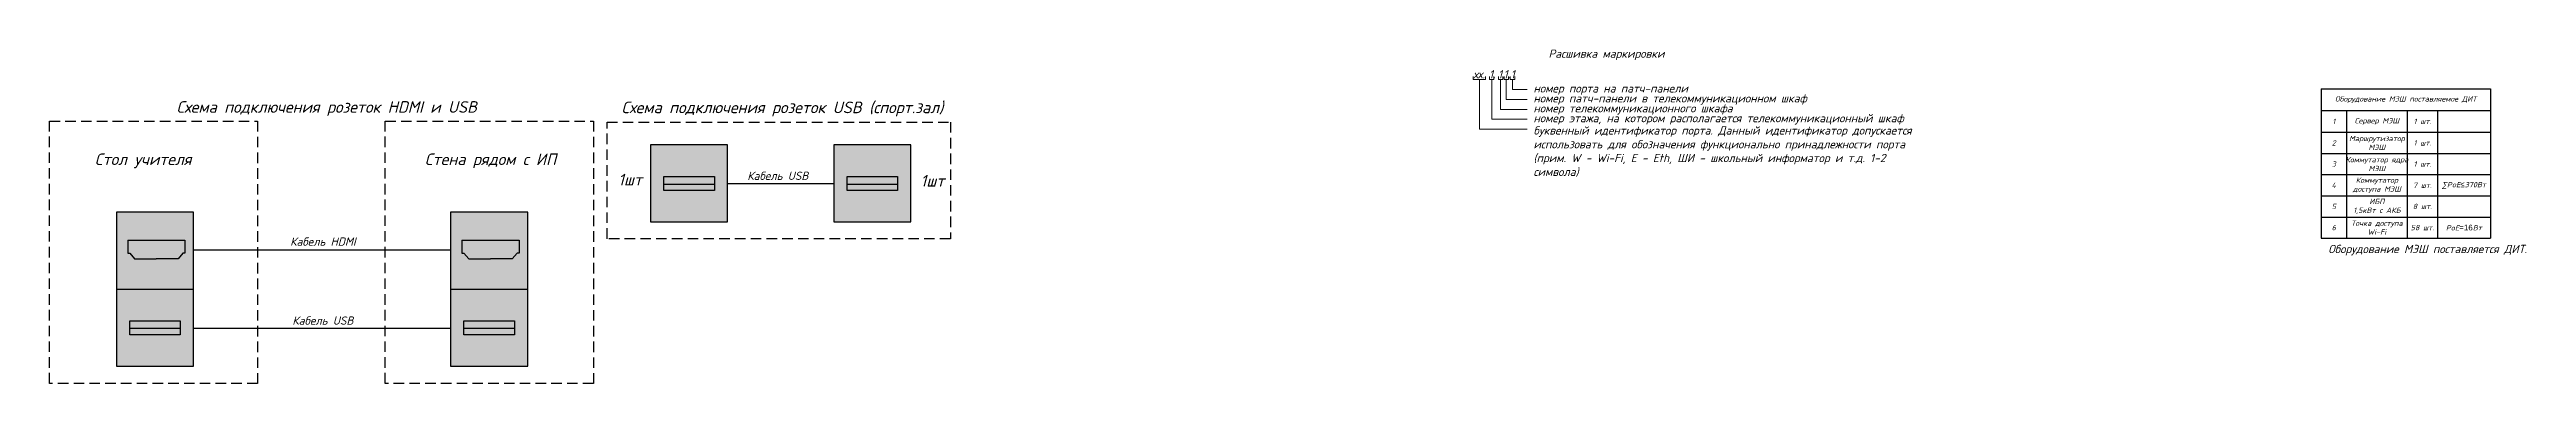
# Model space of a CAD drawing. Extents: x -260425 to 1294666, y -169889 to -2349.
# Drawn here: x 35077 to 109905, y -115703 to -105610 of the extents above; entities that cross this region are included whole.
import ezdxf

# ---------------------------------------------------------------- set-up
doc = ezdxf.new("R2010")
doc.units = 0
doc.header["$LTSCALE"] = 100
doc.linetypes.add('HIDDEN2', pattern=[4.7625, 3.175, -1.5875])
for name, color, linetype, lineweight in [('АП_АСУ_ОсновнаяТолстая', 7, 'Continuous', 30), ('СС_СКС_Кабель', 6, 'Continuous', 30), ('СС_СКС_Оборудование', 6, 'Continuous', 30), ('СС_Схема', 7, 'Continuous', 30)]:
    doc.layers.add(name, color=color, linetype=linetype, lineweight=lineweight)
doc.styles.add('1ISOCPEUR', font='isocpeui.ttf', dxfattribs={"height": 250})

msp = doc.modelspace()

# ---------------------------------------------------------------- texts
at = {"layer": 'АП_АСУ_ОсновнаяТолстая', "char_height": 250, "attachment_point": 1, "style": '1ISOCPEUR'}
for s, insert in [('1.', (78564.3, -106232.9)), ('1.', (78835.4, -106232.9)), ('1.', (79003.9, -106232.9)), ('1', (79219.1, -106232.9)), ('хх.', (78088.5, -106232.9))]:
    msp.add_mtext_dynamic_manual_height_columns(s, width=250, gutter_width=125000, heights=[0], dxfattribs=dict(at, insert=insert))
at = {"layer": 'СС_Схема', "ltscale": 100, "style": '1ISOCPEUR'}
for s, width, insert, char_height, attachment_point in [('\\pxql;Расшивка маркировки', 3688.185, (82204.6, -105769.1), 250, 5), ('\\pxql,t22,36;номер патч-панели в телекоммуникационном шкаф', 8866.246, (79906.5, -107118.5), 250, 4), ('\\pxql,t22,36;номер порта на патч-панели', 8768.638, (79907.4, -106818.5), 250, 4), ('\\pxt34;Схема подключения розеток HDMI и USB ', 12012.744, (43452.5, -107393.3), 350, 5), ('\\pxt34;Схема подключения розеток USB (спорт.зал)', 12012.744, (57217.8, -107407.2), 350, 5), ('\\pxql,t22,36;номер телекоммуникационного шкафа', 11922.327, (79906.1, -107418.5), 250, 4), ('\\pxql,t22,36;номер этажа, на котором располагается телекоммуникационный шкаф', 11922.327, (79906.9, -107718.5), 250, 4), ('буквенный идентификатор порта. Данный идентификатор допускается использовать для обозначения функционально принадлежности порта (прим. W - Wi-Fi, E - Eth, ШИ - школьный информатор и т.д. 1-2 символа)', 11922.327, (79906.9, -108693.3), 250, 4), ('\\pxt34;Стол учителя', 4375.288, (37905.2, -108973.7), 350, 5), ('\\pxt34;Стена рядом с ИП', 4311.09, (48400.8, -108973.7), 350, 5), ('\\pxt34;1шт', 4375.288, (52616.6, -109541.3), 350, 5), ('\\pxt34;Кабель USB', 4311.09, (57080, -109426.8), 250, 5), ('\\pxt34;1шт', 4375.288, (61750.8, -109577.4), 350, 5), ('\\pxt34;Кабель HDMI', 4311.09, (43336, -111415.2), 250, 5), ('\\pxql;Оборудование МЭШ поставляется ДИТ.', 10881.414, (103917.6, -111513.7), 250, 1), ('\\pxt34;Кабель USB', 4311.09, (43336, -113802.2), 250, 5)]:
    msp.add_mtext_dynamic_manual_height_columns(s, width=width, gutter_width=12.5, heights=[0], dxfattribs=dict(at, insert=insert, char_height=char_height, attachment_point=attachment_point))

# ---------------------------------------------------------------- blocks, each defined once
blk = doc.blocks.new('Розетки HDMI и USB')
at = {"true_color": 0xffffff, "transparency": 33554687}
h = blk.add_hatch(color=7, dxfattribs=at)
h.dxf.hatch_style = 1
h.paths.add_polyline_path([(237.4, 474.8), (0, 474.8), (0, 237.4), (237.4, 237.4)])
h.paths.add_polyline_path([(210.7, 388), (210.7, 348), (204.7, 348), (189.7, 331), (122.7, 331), (55.7, 331), (40.7, 348), (34.7, 348), (34.7, 388)], flags=16)
h = blk.add_hatch(color=7, dxfattribs=at)
h.dxf.hatch_style = 1
h.paths.add_polyline_path([(210.7, 388), (34.7, 388), (34.7, 348), (40.7, 348), (55.7, 331), (122.7, 331), (189.7, 331), (204.7, 348), (210.7, 348)])
h = blk.add_hatch(color=7, dxfattribs=at)
h.dxf.hatch_style = 1
h.paths.add_polyline_path([(237.4, 237.4), (0, 237.4), (0, 0), (237.4, 0)])
h.paths.add_polyline_path([(196.7, 140), (196.7, 97), (40.7, 97), (40.7, 140)], flags=16)
h.paths.add_polyline_path([(196.7, 140), (40.7, 140), (40.7, 117), (196.7, 117)], flags=0)
h = blk.add_hatch(color=7, dxfattribs=at)
h.dxf.hatch_style = 1
h.paths.add_polyline_path([(196.7, 140), (40.7, 140), (40.7, 117), (196.7, 117)])
at = {"true_color": 0x000000, "transparency": 33554687}
h = blk.add_hatch(color=18, dxfattribs=at)
h.dxf.hatch_style = 1
h.paths.add_polyline_path([(196.7, 117), (40.7, 117), (40.7, 97), (196.7, 97)])
at = {"layer": 'СС_СКС_Кабель', "color": 0}
for p, q in [((0, 474.8), (0, 0)), ((237.4, 474.8), (0, 474.8)), ((237.4, 0), (237.4, 474.8)), ((34.7, 388), (210.7, 388)), ((34.7, 388), (34.7, 348)), ((210.7, 388), (210.7, 348)), ((34.7, 348), (40.7, 348)), ((40.7, 348), (55.7, 331)), ((55.7, 331), (122.7, 331)), ((189.7, 331), (122.7, 331)), ((204.7, 348), (189.7, 331)), ((210.7, 348), (204.7, 348)), ((0, 237.4), (237.4, 237.4)), ((40.7, 140), (196.7, 140)), ((40.7, 97), (40.7, 140)), ((40.7, 117), (196.7, 117)), ((196.7, 97), (40.7, 97)), ((196.7, 140), (196.7, 97)), ((0, 0), (237.4, 0))]:
    blk.add_line(p, q, dxfattribs=at)
blk = doc.blocks.new('*T101')
at = {"layer": 'АП_АСУ_ОсновнаяТолстая', "color": 0, "linetype": 'ByBlock', "lineweight": -2, "transparency": 16777216}
for p, q in [((0, 0), (5112, 0)), ((0, 0), (0, -4517)), ((5112, 0), (5112, -4517)), ((0, -658), (5112, -658)), ((766, -658), (766, -4517)), ((2603, -658), (2603, -4517)), ((3512, -658), (3512, -4517)), ((0, -1317), (5112, -1317)), ((0, -1957), (5112, -1957)), ((0, -2597), (5112, -2597)), ((0, -3237), (5112, -3237)), ((0, -3877), (5112, -3877)), ((0, -4517), (5112, -4517))]:
    blk.add_line(p, q, dxfattribs=at)
at = {"layer": 'АП_АСУ_ОсновнаяТолстая', "color": 0, "transparency": 16777216, "char_height": 160, "attachment_point": 5, "style": '1ISOCPEUR'}
for s, insert, width in [('Оборудование МЭШ поставляемое ДИТ', (2556, -329), 5110), ('1', (383, -988), 763.86), ('Маршрутизатор МЭШ', (1685, -1637), 1834.48), ('Сервер МЭШ', (1685, -988), 1834.48), ('1 шт.', (3058, -988), 906.86), ('3', (383, -2277), 763.86), ('2', (383, -1637), 763.86), ('Коммутатор ядра МЭШ', (1685, -2277), 1834.48), ('1 шт.', (3058, -1637), 906.86), ('1 шт.', (3058, -2277), 906.86), ('4', (383, -2917), 763.86), ('Коммутатор доступа МЭШ', (1685, -2917), 1834.48), ('7 шт.', (3058, -2917), 906.86), ('∑PoE{\\fArial|b0|i0|c204|p34;\\H1.08333x;\\C256;≤}370Вт', (4312, -2917), 1597.6), ('5', (383, -3557), 763.86), ('ИБП \\P1,5кВт с АКБ', (1685, -3557), 1834.48), ('8 шт.', (3058, -3557), 906.86), ('6', (383, -4197), 763.86), ('Точка доступа Wi-Fi', (1685, -4197), 1834.48), ('58 шт.', (3058, -4197), 906.86), ('PoE{\\fArial|b0|i0|c204|p34;\\H1.08333x;\\C256;=16}Вт', (4312, -4197), 1597.6)]:
    blk.add_mtext(s, dxfattribs=dict(at, insert=insert, width=width))
blk = doc.blocks.new('USB')
at = {"true_color": 0xffffff, "transparency": 33554687}
h = blk.add_hatch(color=7, dxfattribs=at)
h.dxf.hatch_style = 1
h.paths.add_polyline_path([(500, 0), (0, 0), (0, -500), (500, -500)])
h.paths.add_polyline_path([(414, -205), (414, -296), (86, -296), (86, -205)], flags=16)
h.paths.add_polyline_path([(414, -205), (86, -205), (86, -254), (414, -254)], flags=0)
h = blk.add_hatch(color=7, dxfattribs=at)
h.dxf.hatch_style = 1
h.paths.add_polyline_path([(86, -205), (86, -254), (414, -254), (414, -205)])
at = {"true_color": 0x000000, "transparency": 33554687}
h = blk.add_hatch(color=18, dxfattribs=at)
h.dxf.hatch_style = 1
h.paths.add_polyline_path([(86, -254), (86, -296), (414, -296), (414, -254)])
at = {"color": 5, "lineweight": 30}
blk.add_lwpolyline([(500, -500), (500, 0), (0, 0), (0, -500)], close=True, dxfattribs=at)
at = {"layer": 'СС_СКС_Кабель', "color": 5}
for p, q in [((86, -205), (414, -205)), ((86, -296), (86, -205)), ((86, -254), (414, -254)), ((414, -296), (86, -296)), ((414, -205), (414, -296))]:
    blk.add_line(p, q, dxfattribs=at)

# ---------------------------------------------------------------- linework, layer by layer
at = {"layer": 'СС_Схема', "color": 55, "true_color": 0x9b9b37}
for p, q in [((55563.5, -109658.2), (58769.1, -109658.2)), ((39426.9, -111659.5), (47195.3, -111659.5)), ((39426.9, -114033.6), (47195.3, -114033.6))]:
    msp.add_line(p, q, dxfattribs=at)
at = {"layer": 'СС_Схема', "lineweight": 0}
for points in [[(78084, -106423.3), (78084, -106511.4), (78455.1, -106511.4), (78455.1, -106423.3)], [(78276.9, -106511.4), (78276.9, -108018.5), (79720, -108018.5)], [(78580.8, -106423.3), (78580.8, -106511.4), (78708.4, -106511.4), (78708.4, -106423.3)], [(78644.6, -106511.4), (78644.6, -107718.5), (79720, -107718.5)], [(78851.8, -106423.3), (78851.8, -106511.4), (78979.5, -106511.4), (78979.5, -106423.3)], [(78915.7, -106511.4), (78915.7, -107418.5), (79719.3, -107418.5)], [(79020.4, -106423.3), (79020.4, -106511.4), (79148, -106511.4), (79148, -106423.3)], [(79084.2, -106511.4), (79084.2, -107118.5), (79720, -107118.5)], [(79199.9, -106423.3), (79199.9, -106511.4), (79347.1, -106511.4), (79347.1, -106422.1)], [(79273.5, -106511.4), (79273.5, -106818.5), (79720, -106818.5)]]:
    msp.add_lwpolyline(points, dxfattribs=at)
at = {"layer": 'СС_Схема', "linetype": 'HIDDEN2'}
for points in [[(35077.5, -107770.9), (41363.1, -107770.9), (41363.1, -115703.4), (35077.5, -115703.4)], [(45220, -107770.9), (51505.6, -107770.9), (51505.6, -115703.4), (45220, -115703.4)], [(51919.1, -107803.6), (62293.1, -107803.6), (62293.1, -111327.9), (51919.1, -111327.9)]]:
    msp.add_lwpolyline(points, close=True, dxfattribs=at)

# ---------------------------------------------------------------- block references
msp.add_blockref('*T101', (103701.8, -106795.3))
at = {"xscale": 4.653238070196239, "yscale": 4.653238070196239, "zscale": 4.653238070196239}
for p in [(53236.9, -108494.8), (58769.1, -108494.8)]:
    msp.add_blockref('USB', p, dxfattribs=at)
at = {"layer": 'СС_СКС_Оборудование', "color": 180, "xscale": 9.799999999999999, "yscale": 9.799999999999999, "zscale": 9.799999999999999}
for p in [(37100.3, -115178.6), (47195.3, -115178.6)]:
    msp.add_blockref('Розетки HDMI и USB', p, dxfattribs=at)

msp.set_redraw_order([(e.dxf.handle, doc.entitydb.next_handle()) for e in msp.query("TEXT MTEXT ATTDEF DIMENSION ARC_DIMENSION")])  # texts and dimensions are drawn at this point

doc.saveas('drawing.dxf')
